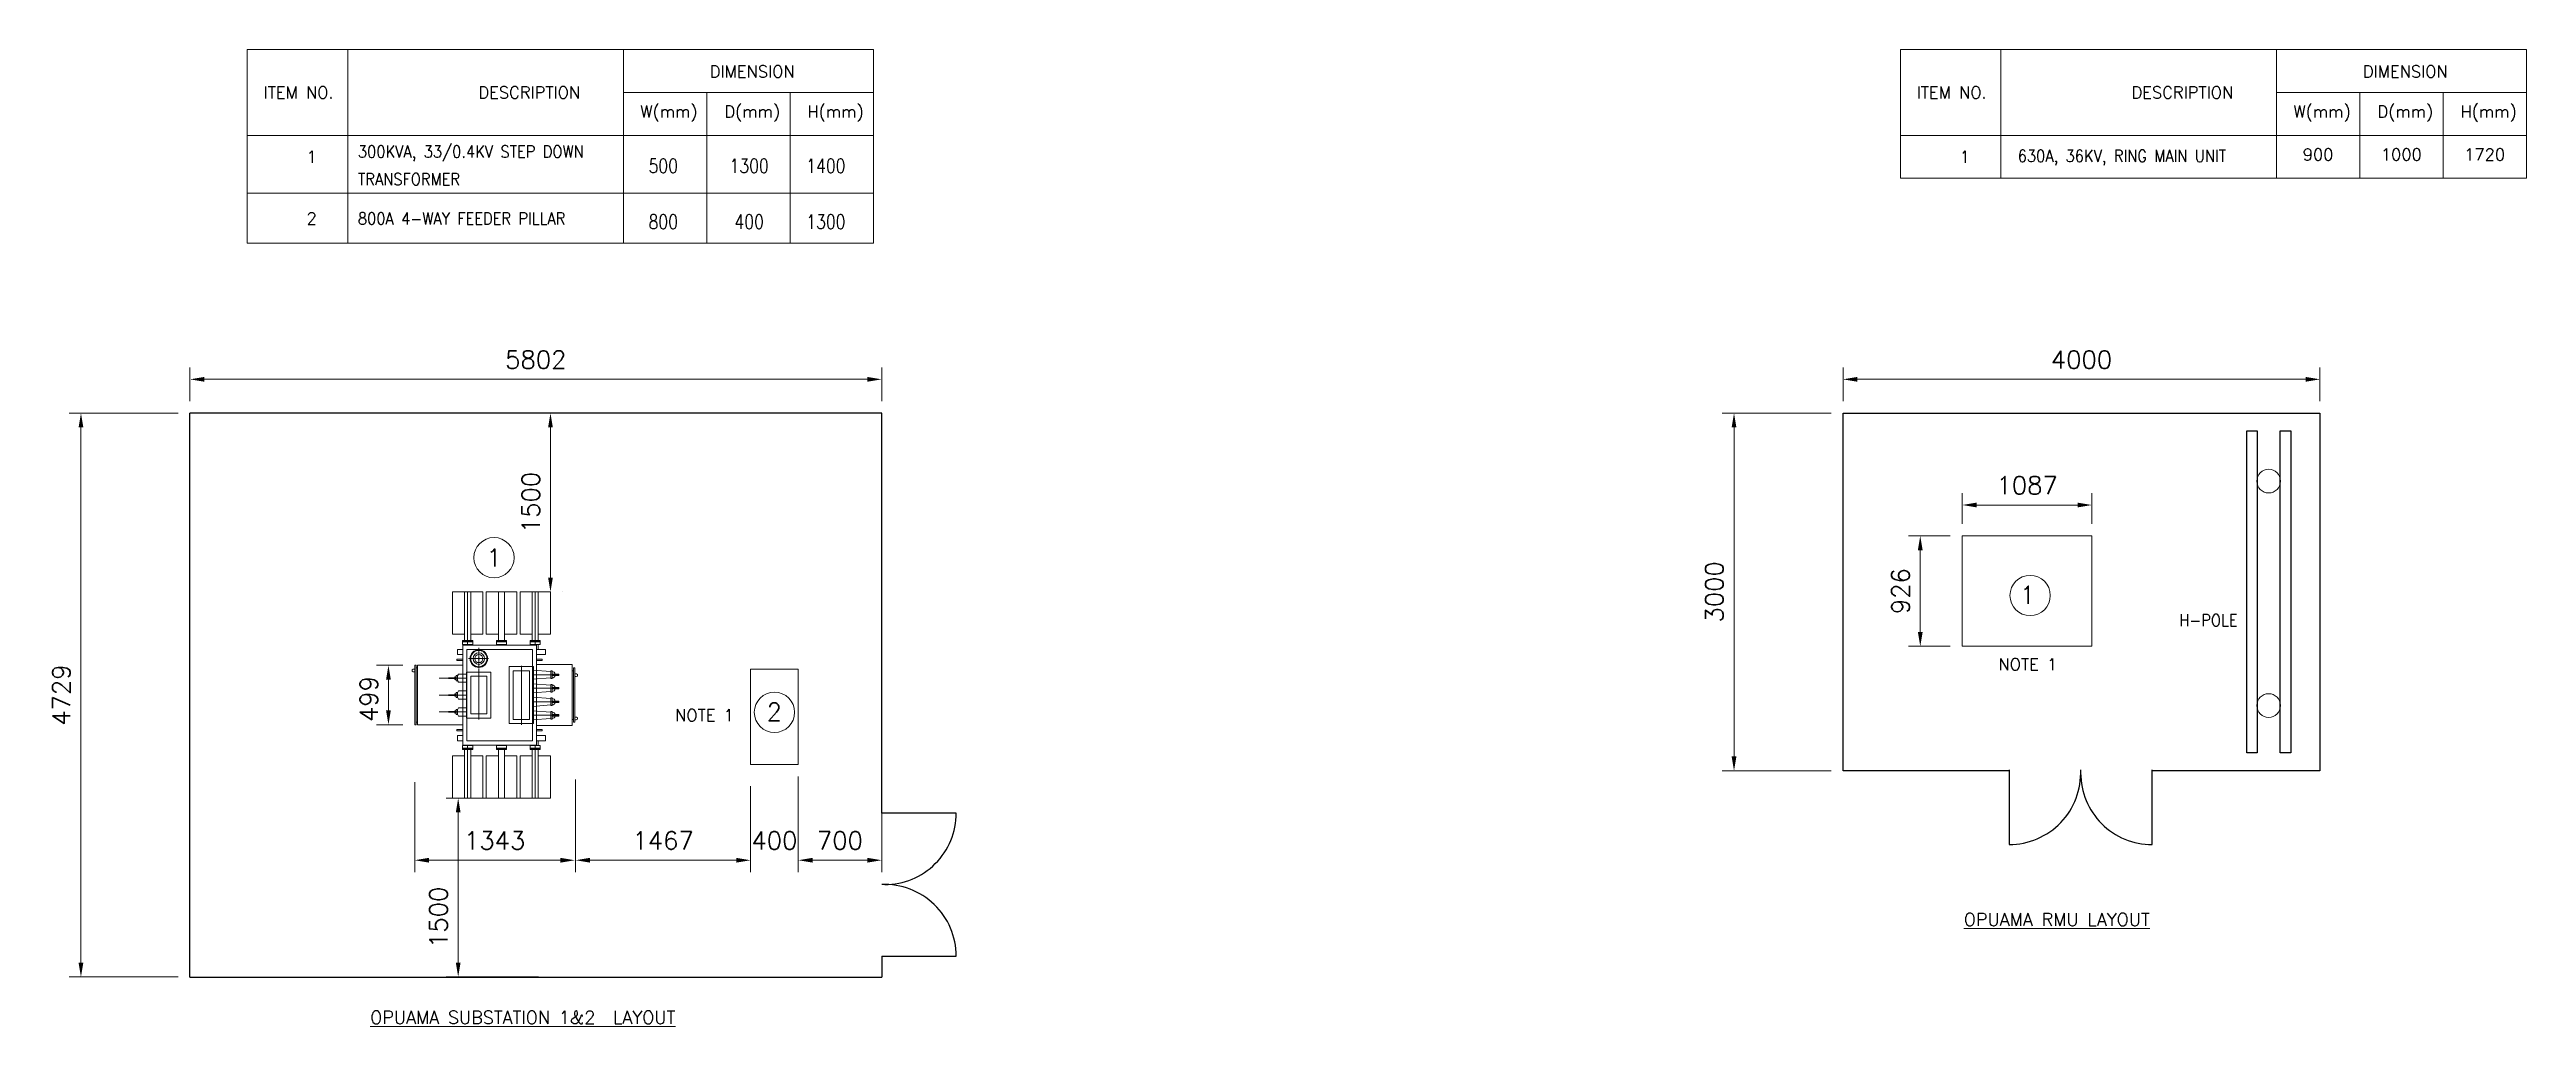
# Model space of a CAD drawing. Header units: millimetres. Extents: x 162108 to 399484, y 66362 to 138751.
# Drawn here: x 162108 to 182883, y 66362 to 74555 of the extents above; entities that cross this region are included whole.
import ezdxf
from ezdxf.enums import TextEntityAlignment as Align

# ---------------------------------------------------------------- set-up
doc = ezdxf.new("R2010")
doc.units = ezdxf.units.MM
doc.header["$LTSCALE"] = 10
doc.header["$PDMODE"] = 34
doc.layers.add('GREY', color=8, linetype='Continuous', lineweight=0)
for name, color, linetype in [('P', 250, 'Continuous'), ('PIPES', 2, 'Continuous'), ('TEXT', 1, 'Continuous'), ('TXT25', 1, 'Continuous')]:
    doc.layers.add(name, color=color, linetype=linetype)
doc.styles.add('ROMAN S', font='ROMANS.SHX')
doc.styles.add('ROMANC', font='romans.shx')
doc.styles.add('ROMANS', font='romans.shx')
doc.styles.add('TEXT_100', font='romans.shx', dxfattribs={"width": 0.9, "height": 300})
doc.styles.add('TEXT_50', font='romans.shx', dxfattribs={"height": 150})
doc.linetypes.add('FENCELINE1', pattern='A,6.35,-2.54,[133,ltypeshp.shx,S=2.54,R=0,X=-2.54,Y=0],-2.54,25.4', length=36.83)
doc.dimstyles.new('C2C', dxfattribs={"dimscale": 100, "dimtxt": 2, "dimasz": 1.5, "dimexe": 1, "dimexo": 1, "dimgap": 0.9, "dimtad": 1, "dimdec": 0, "dimzin": 7, "dimdsep": 46, "dimtxsty": 'ROMAN S', "dimcen": 0, "dimclrd": 8, "dimclre": 8, "dimclrt": 7, "dimadec": 0, "dimazin": 2, "dimtp": 0.1, "dimtm": 0.1, "dimtfac": 0.71, "dimtdec": 0, "dimtofl": 0, "dimtmove": 0, "dimatfit": 3, "dimfxl": 1, "dimtolj": 1, "dimtzin": 7, "dimlwd": -1, "dimlwe": -1, "dimarcsym": 1})

msp = doc.modelspace()

# ---------------------------------------------------------------- texts
at = {"layer": 'TEXT', "color": 1, "linetype": 'Continuous', "lineweight": 0, "style": 'TEXT_100'}
for s, p in [('DIMENSION', (168002, 74369.8)), ('DIMENSION', (181867.2, 74369.8)), ('ITEM NO.', (164197.4, 74194.6)), ('DESCRIPTION', (166132.2, 74194.6)), ('ITEM NO.', (178062.6, 74194.6)), ('DESCRIPTION', (179997.5, 74194.6)), ('W(mm)', (167303.4, 74034)), ('D(mm)', (168002, 74034)), ('H(mm)', (168700.5, 74034)), ('W(mm)', (181168.7, 74034)), ('D(mm)', (181867.2, 74034)), ('H(mm)', (182565.8, 74034)), ('1', (164307.1, 73654.6)), ('1', (178172.3, 73654.6)), ('900', (181135.6, 73674)), ('1000', (181834.1, 73674)), ('1720', (182532.7, 73674)), ('2', (164307.1, 73138.4)), ('NOTE 1', (178701.2, 69398.7, 0)), ('NOTE 1', (167601.7, 68971.7, 0))]:
    msp.add_text(s, height=100, dxfattribs=at).set_placement(p, align=Align.MIDDLE_CENTER)
at = {"layer": 'TEXT', "linetype": 'Continuous', "lineweight": 0, "style": 'TEXT_50'}
for s, p in [('1', (165836.4, 70292.9, 0)), ('2', (168186.9, 69000.4, 0))]:
    msp.add_text(s, height=148.5, dxfattribs=at).set_placement(p, align=Align.MIDDLE_CENTER)
at = {"layer": 'TEXT', "color": 7, "linetype": 'Continuous', "lineweight": 0, "style": 'TEXT_50'}
msp.add_text('1', height=148.5, dxfattribs=at).set_placement((178698.8, 69980.3, 0), align=Align.MIDDLE_CENTER)
at = {"layer": 'TEXT', "color": 1, "linetype": 'Continuous', "lineweight": 0, "char_height": 100, "attachment_point": 4, "style": 'TEXT_100'}
for s, insert, width in [('300KVA, 33/0.4KV STEP DOWN ', (164694.8, 73682), 3350.805), ('630A, 36KV, RING MAIN UNIT', (178616.5, 73647.1), 2610), ('TRANSFORMER ', (164694.8, 73467.5), 3350.805), ('800A 4-WAY FEEDER PILLAR', (164694.8, 73137.3), 3350.805)]:
    msp.add_mtext(s, dxfattribs=dict(at, insert=insert, width=width))
at = {"layer": 'TEXT', "color": 7, "linetype": 'Continuous', "lineweight": 0, "insert": (179970.7, 69768.4), "char_height": 100, "width": 2610, "attachment_point": 4, "style": 'TEXT_100'}
msp.add_mtext('H-POLE', dxfattribs=at)
at = {"layer": 'TEXT', "color": 1, "linetype": 'Continuous', "lineweight": 0, "char_height": 108, "width": 4067.732, "attachment_point": 5, "line_spacing_factor": 0.9, "style": 'ROMANC'}
for s, insert in [('{\\LOPUAMA RMU LAYOUT}', (178944.2, 67259)), ('{\\LOPUAMA SUBSTATION 1&2  LAYOUT}', (166077.5, 66437.6))]:
    msp.add_mtext(s, dxfattribs=dict(at, insert=insert))
at = {"layer": 'TXT25', "style": 'ROMANS', "width": 0.8}
for s, p in [('500', (167256, 73579.4, 0)), ('1300', (167976.5, 73579.4, 0)), ('1400', (168619.9, 73579.4, 0)), ('800', (167256, 73110, 0)), ('400', (167976.5, 73110, 0)), ('1300', (168619.9, 73110, 0))]:
    msp.add_text(s, height=120, dxfattribs=at).set_placement(p, align=Align.MIDDLE_CENTER)

# ---------------------------------------------------------------- blocks, each defined once
blk = doc.blocks.new('*D37')
at = {"layer": 'Defpoints', "color": 0, "transparency": 16777216}
for p in [(166521, 68532), (167988, 68478), (166521, 67756)]:
    blk.add_point(p, dxfattribs=at)
at = {"layer": 'GREY', "color": 8, "transparency": 16777216}
for p, q in [((166521, 68432), (166521, 67656)), ((167988, 68378), (167988, 67656)), ((167868, 67756), (166641, 67756))]:
    blk.add_line(p, q, dxfattribs=at)
for points in [[(166641, 67776), (166641, 67736), (166521, 67756)], [(167868, 67776), (167868, 67736), (167988, 67756)]]:
    blk.add_solid(points, dxfattribs=at)
at = {"layer": 'GREY', "color": 7, "lineweight": 0, "transparency": 16777216, "insert": (167255, 67921), "char_height": 150, "attachment_point": 5, "style": 'ROMAN S'}
blk.add_mtext('\\A1;1467', dxfattribs=at)
blk = doc.blocks.new('*D38')
at = {"layer": 'Defpoints', "color": 0, "transparency": 16777216}
for p in [(165171, 68510), (165171, 67756), (166514, 67756)]:
    blk.add_point(p, dxfattribs=at)
at = {"layer": 'GREY', "color": 8, "transparency": 16777216}
for p, q in [((165171, 68410), (165171, 67656)), ((166394, 67756), (165291, 67756))]:
    blk.add_line(p, q, dxfattribs=at)
for points in [[(165291, 67776), (165291, 67736), (165171, 67756)], [(166394, 67776), (166394, 67736), (166514, 67756)]]:
    blk.add_solid(points, dxfattribs=at)
at = {"layer": 'GREY', "color": 7, "lineweight": 0, "transparency": 16777216, "insert": (165842, 67921), "char_height": 150, "attachment_point": 5, "style": 'ROMAN S'}
blk.add_mtext('\\A1;1343', dxfattribs=at)
blk = doc.blocks.new('*D39')
at = {"layer": 'Defpoints', "color": 0, "transparency": 16777216}
for p in [(169088, 71789), (163286, 71506), (169088, 71506)]:
    blk.add_point(p, dxfattribs=at)
at = {"layer": 'GREY', "color": 8, "transparency": 16777216}
for p, q in [((163286, 71606), (163286, 71889)), ((169088, 71606), (169088, 71889)), ((163406, 71789), (168968, 71789))]:
    blk.add_line(p, q, dxfattribs=at)
for points in [[(163406, 71809), (163406, 71769), (163286, 71789)], [(168968, 71809), (168968, 71769), (169088, 71789)]]:
    blk.add_solid(points, dxfattribs=at)
at = {"layer": 'GREY', "color": 7, "lineweight": 0, "transparency": 16777216, "insert": (166187, 71954), "char_height": 150, "attachment_point": 5, "style": 'ROMAN S'}
blk.add_mtext('\\A1;5802', dxfattribs=at)
blk = doc.blocks.new('*D40')
at = {"layer": 'Defpoints', "color": 0, "transparency": 16777216}
for p in [(163286, 71506), (162372, 66777), (163286, 66777)]:
    blk.add_point(p, dxfattribs=at)
at = {"layer": 'GREY', "color": 8, "transparency": 16777216}
for p, q in [((163186, 71506), (162272, 71506)), ((162372, 71386), (162372, 66897)), ((163186, 66777), (162272, 66777))]:
    blk.add_line(p, q, dxfattribs=at)
for points in [[(162352, 71386), (162392, 71386), (162372, 71506)], [(162352, 66897), (162392, 66897), (162372, 66777)]]:
    blk.add_solid(points, dxfattribs=at)
at = {"layer": 'GREY', "color": 7, "lineweight": 0, "transparency": 16777216, "insert": (162207, 69141), "char_height": 150, "attachment_point": 5, "rotation": 90, "style": 'ROMAN S'}
blk.add_mtext('\\A1;4729', dxfattribs=at)
blk = doc.blocks.new('*D41')
at = {"layer": 'Defpoints', "color": 0, "transparency": 16777216}
for p in [(166310, 71506), (166310, 71506), (166310, 70006)]:
    blk.add_point(p, dxfattribs=at)
at = {"layer": 'GREY', "color": 8, "transparency": 16777216}
for p, q in [((166410, 71506), (166410, 71506)), ((166310, 70126), (166310, 71386)), ((166410, 70006), (166410, 70006))]:
    blk.add_line(p, q, dxfattribs=at)
for points in [[(166290, 71386), (166330, 71386), (166310, 71506)], [(166290, 70126), (166330, 70126), (166310, 70006)]]:
    blk.add_solid(points, dxfattribs=at)
at = {"layer": 'GREY', "color": 7, "lineweight": 0, "transparency": 16777216, "insert": (166145, 70756), "char_height": 150, "attachment_point": 5, "rotation": 90, "style": 'ROMAN S'}
blk.add_mtext('\\A1;1500', dxfattribs=at)
blk = doc.blocks.new('*D42')
at = {"layer": 'Defpoints', "color": 0, "transparency": 16777216}
for p in [(166310, 68277), (165536, 66777), (166310, 66777)]:
    blk.add_point(p, dxfattribs=at)
at = {"layer": 'GREY', "color": 8, "transparency": 16777216}
for p, q in [((166210, 68277), (165436, 68277)), ((165536, 68157), (165536, 66897)), ((166210, 66777), (165436, 66777))]:
    blk.add_line(p, q, dxfattribs=at)
for points in [[(165516, 68157), (165556, 68157), (165536, 68277)], [(165516, 66897), (165556, 66897), (165536, 66777)]]:
    blk.add_solid(points, dxfattribs=at)
at = {"layer": 'GREY', "color": 7, "lineweight": 0, "transparency": 16777216, "insert": (165371, 67277), "char_height": 150, "attachment_point": 5, "rotation": 90, "style": 'ROMAN S'}
blk.add_mtext('\\A1;1500', dxfattribs=at)
blk = doc.blocks.new('*D43')
at = {"layer": 'Defpoints', "color": 0, "transparency": 16777216}
for p in [(168388, 68558), (167988, 68176), (167988, 67756)]:
    blk.add_point(p, dxfattribs=at)
at = {"layer": 'GREY', "color": 8, "transparency": 16777216}
for p, q in [((168388, 68458), (168388, 67656)), ((167988, 68076), (167988, 67656)), ((167868, 67756), (167748, 67756)), ((168508, 67756), (168628, 67756))]:
    blk.add_line(p, q, dxfattribs=at)
for points in [[(167868, 67776), (167868, 67736), (167988, 67756)], [(168508, 67776), (168508, 67736), (168388, 67756)]]:
    blk.add_solid(points, dxfattribs=at)
at = {"layer": 'GREY', "color": 7, "lineweight": 0, "transparency": 16777216, "insert": (168188, 67921), "char_height": 150, "attachment_point": 5, "style": 'ROMAN S'}
blk.add_mtext('\\A1;400', dxfattribs=at)
blk = doc.blocks.new('*D44')
at = {"layer": 'Defpoints', "color": 0, "transparency": 16777216}
for p in [(168388, 68532), (169088, 68478), (168388, 67756)]:
    blk.add_point(p, dxfattribs=at)
at = {"layer": 'GREY', "color": 8, "transparency": 16777216}
for p, q in [((168388, 68432), (168388, 67656)), ((169088, 68378), (169088, 67656)), ((168968, 67756), (168508, 67756))]:
    blk.add_line(p, q, dxfattribs=at)
for points in [[(168508, 67776), (168508, 67736), (168388, 67756)], [(168968, 67776), (168968, 67736), (169088, 67756)]]:
    blk.add_solid(points, dxfattribs=at)
at = {"layer": 'GREY', "color": 7, "lineweight": 0, "transparency": 16777216, "insert": (168738, 67921), "char_height": 150, "attachment_point": 5, "style": 'ROMAN S'}
blk.add_mtext('\\A1;700', dxfattribs=at)
blk = doc.blocks.new('*D50')
at = {"layer": 'Defpoints', "color": 0, "transparency": 16777216}
for p in [(181151, 71789), (177151, 71506), (181151, 71506)]:
    blk.add_point(p, dxfattribs=at)
at = {"layer": 'GREY', "color": 8, "transparency": 16777216}
for p, q in [((177151, 71606), (177151, 71889)), ((181151, 71606), (181151, 71889)), ((177271, 71789), (181031, 71789))]:
    blk.add_line(p, q, dxfattribs=at)
for points in [[(177271, 71809), (177271, 71769), (177151, 71789)], [(181031, 71809), (181031, 71769), (181151, 71789)]]:
    blk.add_solid(points, dxfattribs=at)
at = {"layer": 'GREY', "color": 7, "lineweight": 0, "transparency": 16777216, "insert": (179151, 71954), "char_height": 150, "attachment_point": 5, "style": 'ROMAN S'}
blk.add_mtext('\\A1;4000', dxfattribs=at)
blk = doc.blocks.new('*D51')
at = {"layer": 'Defpoints', "color": 0, "transparency": 16777216}
for p in [(177151, 71506), (176237, 68506), (177151, 68506)]:
    blk.add_point(p, dxfattribs=at)
at = {"layer": 'GREY', "color": 8, "transparency": 16777216}
for p, q in [((177051, 71506), (176137, 71506)), ((176237, 71386), (176237, 68626)), ((177051, 68506), (176137, 68506))]:
    blk.add_line(p, q, dxfattribs=at)
for points in [[(176217, 71386), (176257, 71386), (176237, 71506)], [(176217, 68626), (176257, 68626), (176237, 68506)]]:
    blk.add_solid(points, dxfattribs=at)
at = {"layer": 'GREY', "color": 7, "lineweight": 0, "transparency": 16777216, "insert": (176072, 70006), "char_height": 150, "attachment_point": 5, "rotation": 90, "style": 'ROMAN S'}
blk.add_mtext('\\A1;3000', dxfattribs=at)
blk = doc.blocks.new('*D56')
at = {"layer": 'Defpoints', "color": 0, "transparency": 16777216}
for p in [(165171, 69391), (164951, 68892), (165171, 68892)]:
    blk.add_point(p, dxfattribs=at)
at = {"layer": 'GREY', "color": 8, "transparency": 16777216}
for p, q in [((165071, 69391), (164851, 69391)), ((164951, 69271), (164951, 69012)), ((165071, 68892), (164851, 68892))]:
    blk.add_line(p, q, dxfattribs=at)
for points in [[(164931, 69271), (164971, 69271), (164951, 69391)], [(164931, 69012), (164971, 69012), (164951, 68892)]]:
    blk.add_solid(points, dxfattribs=at)
at = {"layer": 'GREY', "color": 7, "lineweight": 0, "transparency": 16777216, "insert": (164786, 69108), "char_height": 150, "attachment_point": 5, "rotation": 90, "style": 'ROMAN S'}
blk.add_mtext('\\A1;499', dxfattribs=at)
blk = doc.blocks.new('*D57')
at = {"layer": 'Defpoints', "color": 0, "transparency": 16777216}
for p in [(178151, 70476), (177799, 69550), (178151, 69550)]:
    blk.add_point(p, dxfattribs=at)
at = {"layer": 'GREY', "color": 8, "transparency": 16777216}
for p, q in [((178051, 70476), (177699, 70476)), ((177799, 70356), (177799, 69670)), ((178051, 69550), (177699, 69550))]:
    blk.add_line(p, q, dxfattribs=at)
for points in [[(177779, 70356), (177819, 70356), (177799, 70476)], [(177779, 69670), (177819, 69670), (177799, 69550)]]:
    blk.add_solid(points, dxfattribs=at)
at = {"layer": 'GREY', "color": 7, "lineweight": 0, "transparency": 16777216, "insert": (177634, 70013), "char_height": 150, "attachment_point": 5, "rotation": 90, "style": 'ROMAN S'}
blk.add_mtext('\\A1;926', dxfattribs=at)
blk = doc.blocks.new('*D58')
at = {"layer": 'Defpoints', "color": 0, "transparency": 16777216}
for p in [(179238, 70735), (178151, 70476), (179238, 70476)]:
    blk.add_point(p, dxfattribs=at)
at = {"layer": 'GREY', "color": 8, "transparency": 16777216}
for p, q in [((178151, 70576), (178151, 70835)), ((178271, 70735), (179118, 70735)), ((179238, 70576), (179238, 70835))]:
    blk.add_line(p, q, dxfattribs=at)
for points in [[(178271, 70755), (178271, 70715), (178151, 70735)], [(179118, 70755), (179118, 70715), (179238, 70735)]]:
    blk.add_solid(points, dxfattribs=at)
at = {"layer": 'GREY', "color": 7, "lineweight": 0, "transparency": 16777216, "insert": (178695, 70900), "char_height": 150, "attachment_point": 5, "style": 'ROMAN S'}
blk.add_mtext('\\A1;1087', dxfattribs=at)

# ---------------------------------------------------------------- dimensions: what is measured, and where the dimension line sits
at = {"layer": 'GREY', "color": 0, "lineweight": 0}
for base, p1, p2, picture, middle in [((169088.3, 71788.6), (163286, 71505.9), (169088.3, 71505.9), '*D39', (166187.2, 71953.6)), ((181151.3, 71788.6), (177151.3, 71505.9), (181151.3, 71505.9), '*D50', (179151.3, 71953.6)), ((179238.3, 70735), (178151.3, 70475.8), (179238.3, 70475.8), '*D58', (178694.8, 70900)), ((165170.9, 67755.9), (166513.6, 67755.9), (165170.9, 68509.6), '*D38', (165842.3, 67920.9)), ((166521.3, 67755.9), (167988.3, 68477.8), (166521.3, 68532.3), '*D37', (167254.8, 67920.9)), ((168388.3, 67755.9), (169088.3, 68477.8), (168388.3, 68532.3), '*D44', (168738.3, 67920.9))]:
    dim = msp.add_linear_dim(base=base, p1=p1, p2=p2, dimstyle='C2C', override={"dimtxt": 1.5, "dimasz": 1.2, "dimfxl": 1.5}, dxfattribs=at)
    dim.commit()
    dim.dimension.update_dxf_attribs({"geometry": picture, "text_midpoint": middle})
for base, p1, p2, picture, middle in [((162371.8, 66776.6), (163286, 71505.9), (163286, 66776.6), '*D40', (162206.8, 69141.3)), ((166310, 71505.9), (166310, 70005.9), (166310, 71505.9), '*D41', (166145, 70755.9)), ((176237.1, 68505.9), (177151.3, 71505.9), (177151.3, 68505.9), '*D51', (176072.1, 70005.9)), ((177798.6, 69549.8), (178151.3, 70475.8), (178151.3, 69549.8), '*D57', (177633.6, 70012.8))]:
    dim = msp.add_linear_dim(base=base, p1=p1, p2=p2, angle=90, dimstyle='C2C', override={"dimtxt": 1.5, "dimasz": 1.2, "dimfxl": 1.5}, dxfattribs=at)
    dim.commit()
    dim.dimension.update_dxf_attribs({"geometry": picture, "text_midpoint": middle})
for base, p1, p2, picture, middle in [((164951.1, 68891.8), (165170.9, 69390.7), (165170.9, 68891.8), '*D56', (164951.1, 69107.7)), ((165535.6, 66776.6), (166310, 68276.6), (166310, 66776.6), '*D42', (165535.6, 67276.6))]:
    dim = msp.add_linear_dim(base=base, p1=p1, p2=p2, angle=90, dimstyle='C2C', override={"dimtxt": 1.5, "dimasz": 1.2, "dimfxl": 1.5}, dxfattribs=at)
    dim.commit()
    dim.dimension.update_dxf_attribs({"geometry": picture, "text_midpoint": middle, "dimtype": 160})
dim = msp.add_linear_dim(base=(167988.3, 67755.9), p1=(168388.3, 68557.8), p2=(167988.3, 68175.6), dimstyle='C2C', override={"dimtxt": 1.5, "dimasz": 1.2, "dimfxl": 1.5}, dxfattribs=at)
dim.commit()
dim.dimension.update_dxf_attribs({"geometry": '*D43', "text_midpoint": (168188.3, 67755.9), "dimtype": 160})

# ---------------------------------------------------------------- linework, layer by layer
at = {"linetype": 'FENCELINE1', "ltscale": 25}
for p, q in [((163286, 66776.6), (163286, 71505.9)), ((169088.3, 71505.9), (163286, 71505.9)), ((169088.3, 68151.9), (169088.3, 71505.9)), ((169088.3, 66951.9), (169088.3, 66776.6)), ((163286, 66776.6), (169088.3, 66776.6))]:
    msp.add_line(p, q, dxfattribs=at)
at = {"lineweight": 0}
for p, q in [((165487.8, 69651), (165487.8, 70005.9)), ((165487.8, 70005.9), (165743, 70005.9)), ((165589.9, 69597.7), (165589.9, 70005.9)), ((165615.4, 70005.9), (165615.4, 69560.8)), ((165640.9, 69597.7), (165640.9, 70005.9)), ((165743, 70005.9), (165743, 69651)), ((165771.3, 69651), (165771.3, 70005.9)), ((165771.3, 70005.9), (166026.5, 70005.9)), ((165873.4, 69597.7), (165873.4, 70005.9)), ((165924.4, 69597.7), (165924.4, 70005.9)), ((166026.5, 70005.9), (166026.5, 69651)), ((166310, 70005.9), (166054.8, 70005.9)), ((166054.8, 70005.9), (166054.8, 69651)), ((166156.9, 69597.7), (166156.9, 70005.9)), ((166182.4, 70005.9), (166182.4, 69560.8)), ((166207.9, 69597.7), (166207.9, 70005.9)), ((166310, 69651), (166310, 70005.9)), ((165589.9, 69651), (165487.8, 69651)), ((165657.9, 69597.7), (165572.9, 69597.7)), ((165572.9, 69597.7), (165572.9, 69589.2)), ((165743, 69651), (165640.9, 69651)), ((165657.9, 69589.2), (165657.9, 69597.7)), ((165873.4, 69651), (165771.3, 69651)), ((165941.4, 69597.7), (165856.4, 69597.7)), ((165856.4, 69597.7), (165856.4, 69589.2)), ((166026.5, 69651), (165924.4, 69651)), ((165941.4, 69589.2), (165941.4, 69597.7)), ((166054.8, 69651), (166156.9, 69651)), ((166139.9, 69589.2), (166139.9, 69597.7)), ((166139.9, 69597.7), (166224.9, 69597.7)), ((166207.9, 69651), (166310, 69651)), ((166224.9, 69597.7), (166224.9, 69589.2)), ((165170.9, 68891.8), (165170.9, 69390.7)), ((165170.9, 69390.7), (165182.3, 69390.7)), ((165182.3, 69390.7), (165182.3, 68891.8)), ((165210.5, 69390.7), (165193.6, 69390.7)), ((165193.6, 69390.7), (165193.6, 68891.8)), ((165224.9, 69390.7), (165210.5, 69390.7)), ((165575.7, 69390.7), (165224.9, 69390.7)), ((165525.1, 69430.4), (165525.1, 69441.8)), ((165525.1, 69441.8), (165575.7, 69441.8)), ((165575.7, 69430.4), (165525.1, 69430.4)), ((165575.7, 69524), (165530.4, 69524)), ((165530.4, 69524), (165530.4, 69481.5)), ((165530.4, 69481.5), (165575.7, 69481.5)), ((165572.9, 69589.2), (165657.9, 69589.2)), ((165572.9, 69586.9), (165657.9, 69586.9)), ((165572.9, 69564.2), (165572.9, 69586.9)), ((165657.9, 69564.2), (165572.9, 69564.2)), ((165575.7, 68721.7), (165575.7, 69560.8)), ((165575.7, 69560.8), (166193.7, 69560.8)), ((165575.7, 69441.8), (165575.7, 69430.4)), ((165589.9, 69564.2), (165589.9, 69560.8)), ((166159.7, 69524), (165609.7, 69524)), ((165609.7, 69524), (165609.7, 68758.6)), ((165623, 69446.9), (165791.4, 69446.9)), ((165640.9, 69564.2), (165640.9, 69560.8)), ((165657.9, 69586.9), (165657.9, 69564.2)), ((165709, 69536.8), (165709, 69369.6)), ((165856.4, 69589.2), (165941.4, 69589.2)), ((165856.4, 69586.9), (165941.4, 69586.9)), ((165856.4, 69564.2), (165856.4, 69586.9)), ((165941.4, 69564.2), (165856.4, 69564.2)), ((165873.4, 69564.2), (165873.4, 69560.8)), ((165924.4, 69564.2), (165924.4, 69560.8)), ((165941.4, 69586.9), (165941.4, 69564.2)), ((166224.9, 69589.2), (166139.9, 69589.2)), ((166224.9, 69586.9), (166139.9, 69586.9)), ((166139.9, 69586.9), (166139.9, 69564.2)), ((166139.9, 69564.2), (166224.9, 69564.2)), ((166156.9, 69564.2), (166156.9, 69560.8)), ((166159.7, 68758.6), (166159.7, 69524)), ((166193.7, 69560.8), (166193.7, 68721.7)), ((166193.7, 69524), (166267.4, 69524)), ((166267.4, 69481.5), (166193.7, 69481.5)), ((166193.7, 69441.8), (166193.7, 69430.4)), ((166241.5, 69441.8), (166193.7, 69441.8)), ((166193.7, 69441.8), (166193.7, 69430.4)), ((166241.5, 69441.8), (166193.7, 69441.8)), ((166193.7, 69430.4), (166241.5, 69430.4)), ((166193.7, 69430.4), (166241.5, 69430.4)), ((166193.7, 69396.4), (166459.5, 69396.4)), ((166207.9, 69564.2), (166207.9, 69524)), ((166224.9, 69564.2), (166224.9, 69586.9)), ((166241.5, 69430.4), (166241.5, 69441.8)), ((166241.5, 69430.4), (166241.5, 69441.8)), ((166267.4, 69524), (166267.4, 69481.5)), ((166459.5, 69396.4), (166490.9, 69396.4)), ((166490.9, 69396.4), (166490.9, 68886.1)), ((165149.3, 69353.6), (165157.1, 69359.5)), ((165149.3, 69342.2), (165149.3, 69353.6)), ((165158.3, 69336.8), (165149.3, 69342.2)), ((165157.1, 69359.5), (165170.9, 69359.5)), ((165170.9, 69336.8), (165158.3, 69336.8)), ((165182.3, 69368.1), (165193.6, 69368.1)), ((165376.5, 69283), (165609.7, 69283)), ((165455.8, 69280.2), (165455.8, 69285.8)), ((165455.8, 69285.8), (165518.1, 69285.8)), ((165518.1, 69280.2), (165455.8, 69280.2)), ((165518.1, 69304.8), (165518.1, 69261.2)), ((165529.5, 69304.8), (165518.1, 69304.8)), ((165518.1, 69261.2), (165529.5, 69261.2)), ((165529.5, 69301.4), (165538, 69317)), ((165529.5, 69261.2), (165529.5, 69304.8)), ((165529.5, 69264.6), (165538, 69249)), ((165538, 69317), (165609.7, 69317)), ((165538, 69249), (165609.7, 69249)), ((165606.9, 68948.5), (165606.9, 69334)), ((165606.9, 69334), (165811, 69334)), ((165640.9, 69300), (165640.9, 68982.5)), ((165777, 69300), (165640.9, 69300)), ((165709, 69364.6), (165709, 68935.1)), ((165777, 68982.5), (165777, 69300)), ((165811, 69334), (165811, 68948.5)), ((166168.2, 69379.4), (165964.1, 69379.4)), ((165964.1, 69379.4), (165964.1, 68903.1)), ((165998.1, 69345.4), (165998.1, 68937.2)), ((166134.2, 69345.4), (165998.1, 69345.4)), ((166066.2, 69386.5), (166066.2, 68891.5)), ((166134.2, 68937.2), (166134.2, 69345.4)), ((166312.1, 69338), (166159.7, 69349.3)), ((166159.7, 69311.4), (166379.9, 69311.4)), ((166312.1, 69284.7), (166159.7, 69273.4)), ((166312.1, 69224.6), (166159.7, 69236)), ((166159.7, 69198), (166379.9, 69198)), ((166168.2, 68903.1), (166168.2, 69379.4)), ((166312.1, 69279), (166312.1, 69343.7)), ((166312.1, 69343.7), (166323.4, 69343.7)), ((166323.4, 69279), (166312.1, 69279)), ((166312.1, 69165.6), (166312.1, 69230.3)), ((166312.1, 69230.3), (166323.4, 69230.3)), ((166323.4, 69343.7), (166323.4, 69279)), ((166323.4, 69317), (166323.4, 69305.7)), ((166379.9, 69317), (166323.4, 69317)), ((166323.4, 69305.7), (166379.9, 69305.7)), ((166323.4, 69230.3), (166323.4, 69165.6)), ((166323.4, 69203.6), (166323.4, 69192.3)), ((166379.9, 69203.6), (166323.4, 69203.6)), ((166323.4, 69192.3), (166379.9, 69192.3)), ((166379.9, 69305.7), (166379.9, 69317)), ((166379.9, 69192.3), (166379.9, 69203.6)), ((166502.3, 69345.4), (166490.9, 69345.4)), ((166513.6, 69368.1), (166502.3, 69368.1)), ((166502.3, 69368.1), (166502.3, 68914.5)), ((166513.6, 68914.5), (166513.6, 69368.1)), ((166527.5, 69318.2), (166513.6, 69318.2)), ((166513.6, 69295.5), (166526.3, 69295.5)), ((166526.3, 69295.5), (166535.3, 69300.9)), ((166535.3, 69312.3), (166527.5, 69318.2)), ((166535.3, 69300.9), (166535.3, 69312.3)), ((165376.5, 69141.3), (165609.7, 69141.3)), ((165376.5, 68999.5), (165609.7, 68999.5)), ((165455.8, 69138.4), (165455.8, 69144.1)), ((165455.8, 69144.1), (165518.1, 69144.1)), ((165518.1, 69138.4), (165455.8, 69138.4)), ((165455.8, 68996.7), (165455.8, 69002.4)), ((165455.8, 69002.4), (165518.1, 69002.4)), ((165518.1, 68996.7), (165455.8, 68996.7)), ((165518.1, 69163.1), (165518.1, 69119.4)), ((165529.5, 69163.1), (165518.1, 69163.1)), ((165518.1, 69119.4), (165529.5, 69119.4)), ((165518.1, 69021.4), (165518.1, 68977.7)), ((165529.5, 69021.4), (165518.1, 69021.4)), ((165518.1, 68977.7), (165529.5, 68977.7)), ((165529.5, 69159.7), (165538, 69175.3)), ((165529.5, 69119.4), (165529.5, 69163.1)), ((165529.5, 69122.8), (165538, 69107.2)), ((165529.5, 69018), (165538, 69033.5)), ((165529.5, 68977.7), (165529.5, 69021.4)), ((165529.5, 68981.1), (165538, 68965.5)), ((165538, 69175.3), (165609.7, 69175.3)), ((165538, 69107.2), (165609.7, 69107.2)), ((165538, 69033.5), (165609.7, 69033.5)), ((165640.9, 68982.5), (165777, 68982.5)), ((166312.1, 69171.3), (166159.7, 69160)), ((166312.1, 69111.2), (166159.7, 69122.6)), ((166159.7, 69084.6), (166379.9, 69084.6)), ((166312.1, 69057.9), (166159.7, 69046.6)), ((166312.1, 68997.8), (166159.7, 69009.2)), ((166323.4, 69165.6), (166312.1, 69165.6)), ((166312.1, 69052.3), (166312.1, 69116.9)), ((166312.1, 69116.9), (166323.4, 69116.9)), ((166323.4, 69052.3), (166312.1, 69052.3)), ((166312.1, 68938.9), (166312.1, 69003.5)), ((166312.1, 69003.5), (166323.4, 69003.5)), ((166323.4, 69116.9), (166323.4, 69052.3)), ((166323.4, 69090.2), (166323.4, 69078.9)), ((166379.9, 69090.2), (166323.4, 69090.2)), ((166323.4, 69078.9), (166379.9, 69078.9)), ((166323.4, 69003.5), (166323.4, 68938.9)), ((166323.4, 68976.8), (166323.4, 68965.5)), ((166379.9, 68976.8), (166323.4, 68976.8)), ((166379.9, 69078.9), (166379.9, 69090.2)), ((166379.9, 68965.5), (166379.9, 68976.8)), ((165170.9, 68891.8), (165182.3, 68891.8)), ((165182.3, 68914.5), (165193.6, 68914.5)), ((165193.6, 68891.8), (165575.7, 68891.8)), ((165575.7, 68852.1), (165525.1, 68852.1)), ((165525.1, 68852.1), (165525.1, 68840.8)), ((165525.1, 68840.8), (165575.7, 68840.8)), ((165530.4, 68758.6), (165530.4, 68801.1)), ((165530.4, 68801.1), (165575.7, 68801.1)), ((165538, 68965.5), (165609.7, 68965.5)), ((165575.7, 68840.8), (165575.7, 68852.1)), ((165811, 68948.5), (165606.9, 68948.5)), ((165964.1, 68903.1), (166168.2, 68903.1)), ((165998.1, 68937.2), (166134.2, 68937.2)), ((166159.7, 68971.2), (166379.9, 68971.2)), ((166312.1, 68944.5), (166159.7, 68933.2)), ((166459.5, 68886.1), (166193.7, 68886.1)), ((166193.7, 68840.8), (166193.7, 68852.1)), ((166193.7, 68852.1), (166241.5, 68852.1)), ((166193.7, 68840.8), (166193.7, 68852.1)), ((166193.7, 68852.1), (166241.5, 68852.1)), ((166241.5, 68840.8), (166193.7, 68840.8)), ((166241.5, 68840.8), (166193.7, 68840.8)), ((166267.4, 68801.1), (166193.7, 68801.1)), ((166241.5, 68852.1), (166241.5, 68840.8)), ((166241.5, 68852.1), (166241.5, 68840.8)), ((166267.4, 68758.6), (166267.4, 68801.1)), ((166323.4, 68938.9), (166312.1, 68938.9)), ((166323.4, 68965.5), (166379.9, 68965.5)), ((166490.9, 68886.1), (166459.5, 68886.1)), ((166502.3, 68937.2), (166490.9, 68937.2)), ((166502.3, 68914.5), (166513.6, 68914.5)), ((166527.5, 68956), (166513.6, 68956)), ((166513.6, 68933.3), (166526.3, 68933.3)), ((166526.3, 68933.3), (166535.3, 68938.7)), ((166535.3, 68950.1), (166527.5, 68956)), ((166535.3, 68938.7), (166535.3, 68950.1)), ((165589.9, 68631.6), (165487.8, 68631.6)), ((165487.8, 68631.6), (165487.8, 68276.6)), ((165575.7, 68758.6), (165530.4, 68758.6)), ((165657.9, 68718.3), (165572.9, 68718.3)), ((165572.9, 68718.3), (165572.9, 68695.6)), ((165572.9, 68695.6), (165657.9, 68695.6)), ((165572.9, 68693.4), (165657.9, 68693.4)), ((165572.9, 68684.9), (165572.9, 68693.4)), ((165657.9, 68684.9), (165572.9, 68684.9)), ((166193.7, 68721.7), (165575.7, 68721.7)), ((165589.9, 68718.3), (165589.9, 68721.7)), ((165589.9, 68684.9), (165589.9, 68276.6)), ((165609.7, 68758.6), (166159.7, 68758.6)), ((165615.4, 68276.6), (165615.4, 68721.7)), ((165640.9, 68718.3), (165640.9, 68721.7)), ((165640.9, 68684.9), (165640.9, 68276.6)), ((165743, 68631.6), (165640.9, 68631.6)), ((165657.9, 68695.6), (165657.9, 68718.3)), ((165657.9, 68693.4), (165657.9, 68684.9)), ((165743, 68276.6), (165743, 68631.6)), ((165873.4, 68631.6), (165771.3, 68631.6)), ((165771.3, 68631.6), (165771.3, 68276.6)), ((165941.4, 68718.3), (165856.4, 68718.3)), ((165856.4, 68718.3), (165856.4, 68695.6)), ((165856.4, 68695.6), (165941.4, 68695.6)), ((165856.4, 68693.4), (165941.4, 68693.4)), ((165856.4, 68684.9), (165856.4, 68693.4)), ((165941.4, 68684.9), (165856.4, 68684.9)), ((165873.4, 68718.3), (165873.4, 68721.7)), ((165873.4, 68684.9), (165873.4, 68276.6)), ((165924.4, 68718.3), (165924.4, 68721.7)), ((165924.4, 68684.9), (165924.4, 68276.6)), ((166026.5, 68631.6), (165924.4, 68631.6)), ((165941.4, 68695.6), (165941.4, 68718.3)), ((165941.4, 68693.4), (165941.4, 68684.9)), ((166026.5, 68276.6), (166026.5, 68631.6)), ((166054.8, 68276.6), (166054.8, 68631.6)), ((166054.8, 68631.6), (166156.9, 68631.6)), ((166139.9, 68695.6), (166139.9, 68718.3)), ((166139.9, 68718.3), (166224.9, 68718.3)), ((166224.9, 68695.6), (166139.9, 68695.6)), ((166224.9, 68693.4), (166139.9, 68693.4)), ((166139.9, 68693.4), (166139.9, 68684.9)), ((166139.9, 68684.9), (166224.9, 68684.9)), ((166156.9, 68718.3), (166156.9, 68721.7)), ((166156.9, 68684.9), (166156.9, 68276.6)), ((166182.4, 68276.6), (166182.4, 68721.7)), ((166193.7, 68758.6), (166267.4, 68758.6)), ((166207.9, 68718.3), (166207.8, 68758.6)), ((166207.9, 68684.9), (166207.9, 68276.6)), ((166207.9, 68631.6), (166310, 68631.6)), ((166224.9, 68718.3), (166224.9, 68695.6)), ((166224.9, 68684.9), (166224.9, 68693.4)), ((166310, 68631.6), (166310, 68276.6)), ((165487.8, 68276.6), (165743, 68276.6)), ((165771.3, 68276.6), (166026.5, 68276.6)), ((166310, 68276.6), (166054.8, 68276.6))]:
    msp.add_line(p, q, dxfattribs=at)
at = {"color": 7, "linetype": 'ByBlock'}
msp.add_line((178544.4, 68512.8), (178544.4, 67887.6), dxfattribs=at)
at = {"linetype": 'ByBlock'}
msp.add_line((169088.3, 66951.9), (169713.6, 66951.9), dxfattribs=at)
at = {"color": 7, "lineweight": 18}
msp.add_lwpolyline([(178151.3, 70475.8), (179238.3, 70475.8), (179238.3, 69549.8), (178151.3, 69549.8)], close=True, dxfattribs=at)
at = {"lineweight": 18}
msp.add_lwpolyline([(167988.3, 69358.9), (168388.3, 69358.9), (168388.3, 68558.9), (167988.3, 68558.9)], close=True, dxfattribs=at)
at = {"color": 7, "linetype": 'ByBlock'}
msp.add_lwpolyline([(179144.4, 68487.6, 0.4142932), (179744.4, 67887.4), (179744.4, 68512.8)], format="xyb", dxfattribs=at)
at = {"linetype": 'ByBlock'}
msp.add_lwpolyline([(169113.6, 67551.9, 0.4142932), (169713.7, 68151.9), (169088.3, 68151.9)], format="xyb", dxfattribs=at)
at = {"lineweight": 0}
for radius in [73.7, 68, 48.2, 34, 5.67]:
    msp.add_circle((165709, 69446.9), radius, dxfattribs=at)
for centre, radius, start, end in [((165518.1, 69283), 13.6, 90, 167.9753), ((165518.1, 69283), 13.6, 192.0247, 270), ((166323.4, 69311.4), 26.6, 12.28449, 90), ((166323.4, 69311.4), 26.6, 270, 347.71551), ((166323.4, 69198), 26.6, 12.28449, 90), ((166323.4, 69198), 26.6, 270, 347.71551), ((165518.1, 69141.3), 13.6, 90, 167.9753), ((165518.1, 69141.3), 13.6, 192.0247, 270), ((165518.1, 68999.5), 13.6, 90, 167.9753), ((165518.1, 68999.5), 13.6, 192.0247, 270), ((166323.4, 69084.6), 26.6, 12.28449, 90), ((166323.4, 69084.6), 26.6, 270, 347.71551), ((166323.4, 68971.2), 26.6, 12.28449, 90), ((166323.4, 68971.2), 26.6, 270, 347.71551)]:
    msp.add_arc(centre, radius, start, end, dxfattribs=at)
at = {"color": 7, "linetype": 'ByBlock'}
msp.add_arc((178544.1, 68488.4), 600.8, 270.03333, 2.32473, dxfattribs=at)
at = {"linetype": 'ByBlock'}
msp.add_arc((169112.7, 66951.6), 600.8, 0.03333, 92.32473, dxfattribs=at)
at = {"layer": 'P', "color": 7, "linetype": 'Continuous', "lineweight": 0}
for centre, radius in [((180721.4, 70935.7, 0), 99.5), ((178720.4, 69976.2, 0), 169), ((180721.4, 69053.1, 0), 99.5)]:
    msp.add_circle(centre, radius, dxfattribs=at)
at = {"layer": 'P', "color": 4, "linetype": 'Continuous', "lineweight": 0}
for centre in [(165836.4, 70292.9, 0), (168188.7, 68996.4, 0)]:
    msp.add_circle(centre, 169, dxfattribs=at)
at = {"layer": 'PIPES', "color": 7}
for p, q in [((177151.3, 71505.9), (181151.3, 71505.9)), ((177151.3, 68505.9), (177151.3, 71505.9)), ((181151.3, 71505.9), (181151.3, 68505.9)), ((178544.4, 68505.9), (177151.3, 68505.9)), ((181151.3, 68505.9), (179744.4, 68505.9))]:
    msp.add_line(p, q, dxfattribs=at)
for points in [[(180537.8, 71355.9), (180625.1, 71355.9), (180625.1, 68655.9), (180537.8, 68655.9)], [(180818.6, 71355.9), (180905.8, 71355.9), (180905.8, 68655.9), (180818.6, 68655.9)]]:
    msp.add_lwpolyline(points, close=True, dxfattribs=at)
at = {"layer": 'TEXT', "color": 1, "linetype": 'Continuous', "lineweight": 0}
for p, q in [((163767.1, 74554.6), (163767.1, 72929.9)), ((163767.1, 74554.6), (163767.1, 72929.9)), ((163767.1, 74554.6), (169018.2, 74554.6)), ((164609.3, 74554.6), (164609.3, 72929.9)), ((166922.6, 74554.6), (166922.6, 72929.9)), ((169018.2, 74554.6), (169018.2, 72929.9)), ((177632.3, 74554.6), (177632.3, 73474.6)), ((177632.3, 74554.6), (182883.5, 74554.6)), ((178474.6, 74554.6), (178474.6, 73474.6)), ((180787.9, 74554.6), (180787.9, 73474.6)), ((182883.5, 74554.6), (182883.5, 73474.6)), ((166922.6, 74194.6), (169018.2, 74194.6)), ((167621.2, 74194.6), (167621.2, 72929.9)), ((168319.7, 74194.6), (168319.7, 72929.9)), ((180787.9, 74194.6), (182883.5, 74194.6)), ((181486.4, 74194.6), (181486.4, 73474.6)), ((182185, 74194.6), (182185, 73474.6)), ((163767.1, 73834.6), (169018.2, 73834.6)), ((177632.3, 73834.6), (182883.5, 73834.6)), ((163767.1, 73348.9), (169018.2, 73348.9)), ((177632.3, 73474.6), (182883.5, 73474.6)), ((163767.1, 72929.9), (169018.2, 72929.9))]:
    msp.add_line(p, q, dxfattribs=at)

msp.set_redraw_order([(e.dxf.handle, doc.entitydb.next_handle()) for e in msp.query("TEXT MTEXT ATTDEF DIMENSION ARC_DIMENSION")])  # texts and dimensions are drawn at this point

doc.saveas('drawing.dxf')
